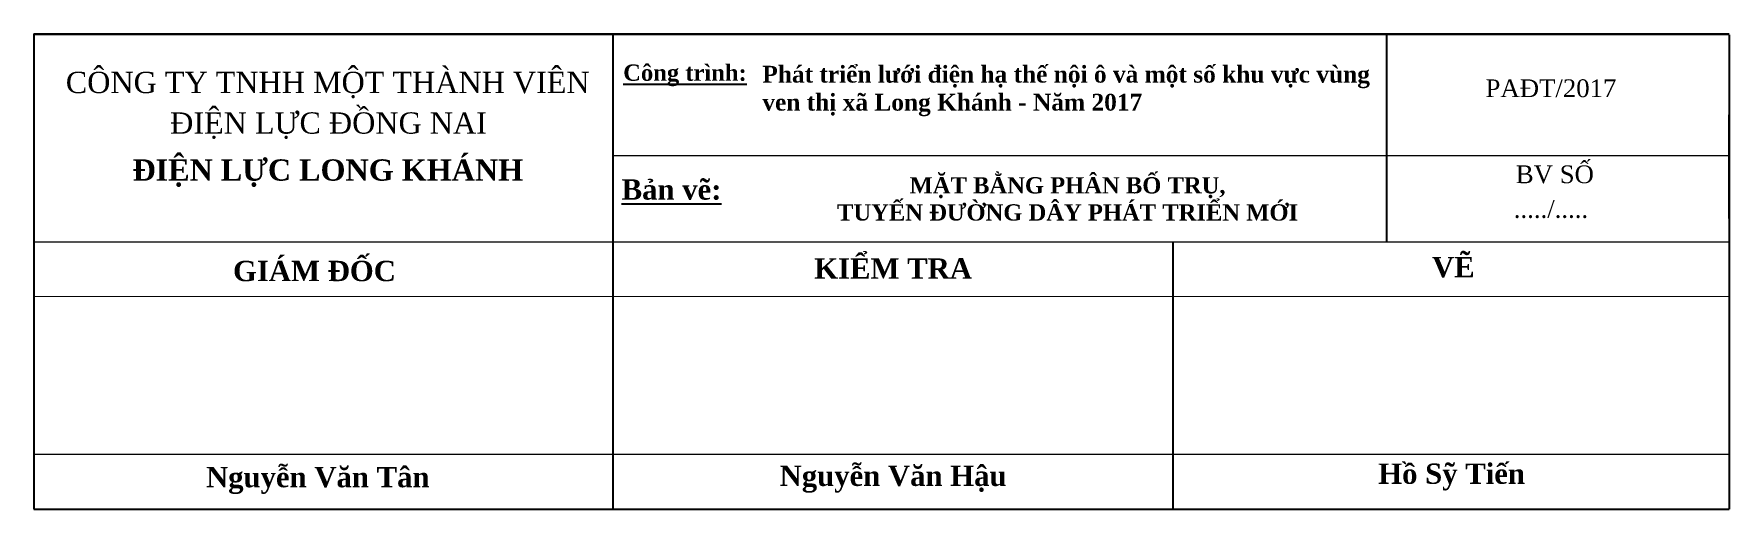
# Model space of a CAD drawing. Header units: metres. Extents: x 429925 to 893472, y 1245258 to 2552490.
# Drawn here: x 882273.6 to 882677.3, y 2551704.1 to 2551817.2 of the extents above; entities that cross this region are included whole.
import ezdxf

# ---------------------------------------------------------------- set-up
doc = ezdxf.new("R2010")
doc.units = ezdxf.units.M
doc.layers.add('Chu', color=5, linetype='Continuous')
doc.layers.add('Nen', color=7, linetype='Continuous')
doc.layers.add('Day 22kV', color=1, linetype='Continuous', lineweight=15)
doc.layers.add('PointCheckModelLayout', color=9, linetype='Continuous', plot=False)
doc.styles.add('VN', font='VTIMESN.TTF')

msp = doc.modelspace()

# ---------------------------------------------------------------- texts
at = {"layer": 'Chu', "color": 0, "style": 'VN'}
for s, insert, char_height, width, attachment_point in [('{\\fTimes New Roman|b0|i0|c0|p18;CÔNG TY TNHH MỘT THÀNH VIÊN}', (882343.56, 2551805.04), 5.0659, 257.001, 5), ('{\\fTimes New Roman|b1|i0|c163|p18;\\LCông trình:}', (882428.65, 2551807.36), 3.8732, 39.2267, 5), ('{\\fTimes New Roman|b1|i0|c163|p18;Phát triển lưới điện hạ thế nội ô và một số khu vực vùng ven thị xã Long Khánh - Năm 2017}', (882447.08, 2551803.63), 4, 147.1466, 4), ('{\\fTimes New Roman|b0|i0|c0|p18;ĐIỆN LỰC ĐỒNG NAI}', (882343.76, 2551795.38), 5.0659, 257.001, 5), ('{\\fTimes New Roman|b1|i0|c0|p18;ĐIỆN LỰC LONG KHÁNH}', (882343.59, 2551784.07), 5.0659, 257.001, 5), ('{\\fTimes New Roman|b1|i0|c0|p18;MẶT BẰNG PHÂN BỐ TRỤ,\\PTUYẾN ĐƯỜNG DÂY PHÁT TRIỂN MỚI}', (882519.77, 2551777.93), 3.8732, 214.1675, 5), ('{\\fTimes New Roman|b1|i0|c0|p18;\\LBản vẽ:}', (882425.45, 2551780.14), 4.8415, 39.2267, 5), ('{\\fTimes New Roman|b1|i0|c0|p18;GIÁM ĐỐC}', (882340.41, 2551760.75), 4.8415, 214.1675, 5), ('{\\fTimes New Roman|b1|i0|c0|p18;KIỂM TRA}', (882478.22, 2551761.38), 4.8415, 214.1675, 5), ('{\\fTimes New Roman|b1|i0|c0|p18;VẼ}', (882611.65, 2551761.65), 4.8415, 214.1675, 5), ('{\\fTimes New Roman|b1|i0|c0|p18;Nguyễn Văn Tân}', (882341.2, 2551710.9), 4.8415, 214.1675, 5), ('{\\fTimes New Roman|b1|i0|c0|p18;Nguyễn Văn Hậu}', (882478.22, 2551711.21), 4.8415, 214.1675, 5), ('{\\fTimes New Roman|b1|i0|c0|p18;Hồ Sỹ Tiến}', (882611.24, 2551711.73), 4.8415, 214.1675, 5)]:
    msp.add_mtext(s, dxfattribs=dict(at, insert=insert, char_height=char_height, width=width, attachment_point=attachment_point))
at = {"layer": 'Chu', "color": 1, "char_height": 4.2216, "width": 214.1675, "attachment_point": 5, "style": 'VN'}
for s, insert in [('{\\fTimes New Roman|b0|i0|c0|p18;PAĐT/2017}', (882634.9, 2551804.27)), ('{\\fTimes New Roman|b0|i0|c0|p18;BV SỐ}', (882635.83, 2551783.76)), ('{\\fTimes New Roman|b0|i0|c0|p18;...../.....}', (882634.9, 2551775.5))]:
    msp.add_mtext(s, dxfattribs=dict(at, insert=insert))

# ---------------------------------------------------------------- linework, layer by layer
at = {"color": 0}
for p, q in [((882411.54, 2551704.1), (882411.54, 2551817)), ((882595.78, 2551767.68), (882595.78, 2551817)), ((882544.9, 2551704.1), (882544.9, 2551767.68))]:
    msp.add_line(p, q, dxfattribs=at)
at = {"layer": 'Day 22kV', "color": 0, "lineweight": 20}
for p, q in [((882677.33, 2551817.23), (882273.59, 2551817.23)), ((882677.33, 2551817), (882273.59, 2551817)), ((882677.33, 2551788.23), (882411.54, 2551788.23)), ((882677.33, 2551767.68), (882273.59, 2551767.68)), ((882677.33, 2551754.69), (882273.59, 2551754.67)), ((882677.33, 2551717.08), (882273.6, 2551717.08))]:
    msp.add_line(p, q, dxfattribs=at)
at = {"layer": 'Nen', "color": 0}
for p, q in [((882273.59, 2551817.23), (882273.59, 2551704.39)), ((882273.59, 2551817), (882273.59, 2551704.1))]:
    msp.add_line(p, q, dxfattribs=at)
at = {"layer": 'PointCheckModelLayout', "color": 0}
for p, q in [((882677.33, 2551817), (882677.33, 2551704.1)), ((882677.33, 2551773.32), (882677.33, 2551797.98)), ((882273.59, 2551704.1), (882677.33, 2551704.1))]:
    msp.add_line(p, q, dxfattribs=at)

msp.set_redraw_order([(e.dxf.handle, doc.entitydb.next_handle()) for e in msp.query("TEXT MTEXT ATTDEF DIMENSION ARC_DIMENSION")])  # texts and dimensions are drawn at this point

doc.saveas('drawing.dxf')
